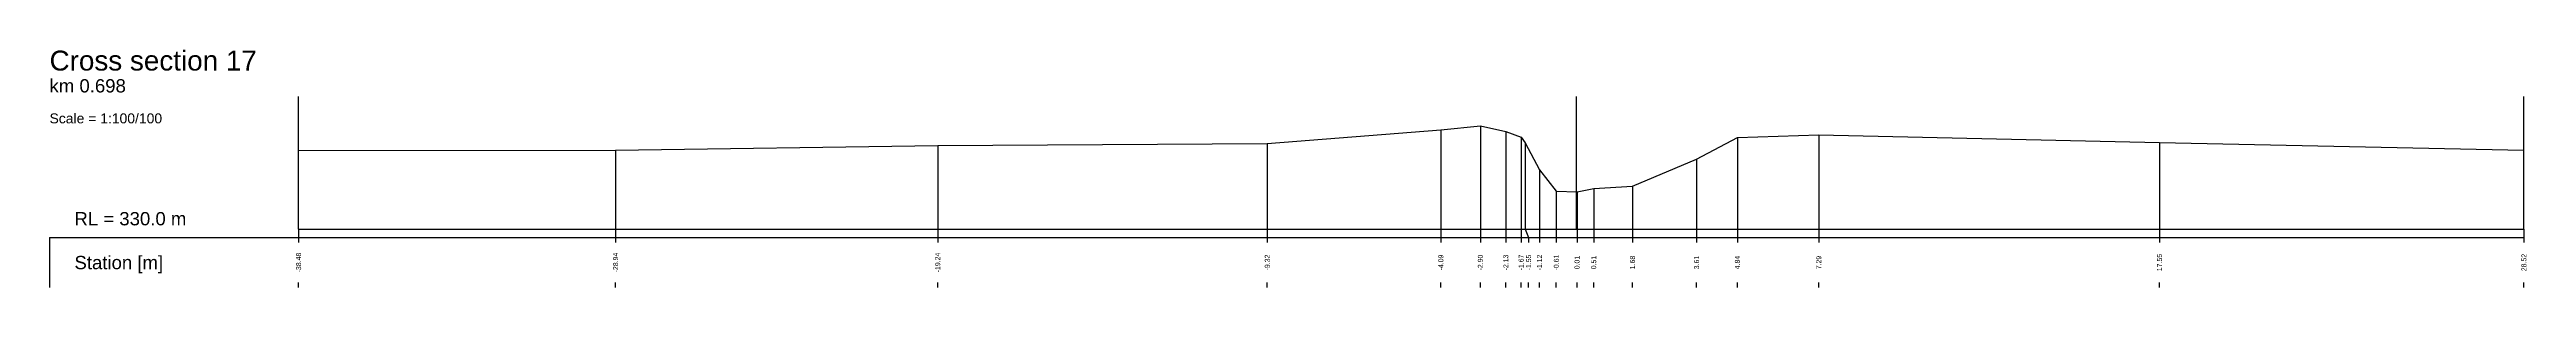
# Model space of a CAD drawing. Header units: millimetres. Extents: x -8 to 79, y -83 to 317.
# Drawn here: x -7.5 to 67.1, y 247.2 to 254.4 of the extents above; entities that cross this region are included whole.
import ezdxf
from ezdxf.enums import TextEntityAlignment as Align

# ---------------------------------------------------------------- set-up
doc = ezdxf.new("R2010")
doc.units = ezdxf.units.MM
doc.styles.get("Standard").update_dxf_attribs({"font": 'arial.ttf'})

msp = doc.modelspace()

# ---------------------------------------------------------------- linework, layer by layer
at = {"layer": 'axis', "color": 1}
msp.add_line((38.483, 249), (38.483, 253), dxfattribs=at)
at = {"layer": 'band'}
for p, q in [((0, 248.75), (0, 248.6)), ((9.545, 248.75), (9.545, 248.6)), ((19.244, 248.75), (19.244, 248.6)), ((29.168, 248.75), (29.168, 248.6)), ((34.395, 248.75), (34.395, 248.6)), ((35.584, 248.75), (35.584, 248.6)), ((36.351, 248.75), (36.351, 248.6)), ((36.813, 248.75), (36.813, 248.6)), ((37.038, 248.75), (37.038, 248.6)), ((37.364, 248.75), (37.364, 248.6)), ((37.871, 248.75), (37.871, 248.6)), ((38.495, 248.75), (38.495, 248.6)), ((38.997, 248.75), (38.997, 248.6)), ((40.165, 248.75), (40.165, 248.6)), ((42.095, 248.75), (42.095, 248.6)), ((43.324, 248.75), (43.324, 248.6)), ((45.775, 248.75), (45.775, 248.6)), ((56.036, 248.75), (56.036, 248.6)), ((67.008, 248.75), (67.008, 248.6)), ((0, 247.25), (0, 247.4)), ((9.545, 247.25), (9.545, 247.4)), ((19.244, 247.25), (19.244, 247.4)), ((29.168, 247.25), (29.168, 247.4)), ((34.395, 247.25), (34.395, 247.4)), ((35.584, 247.25), (35.584, 247.4)), ((36.351, 247.25), (36.351, 247.4)), ((36.813, 247.25), (36.813, 247.4)), ((37.038, 247.25), (37.038, 247.4)), ((37.364, 247.25), (37.364, 247.4)), ((37.871, 247.25), (37.871, 247.4)), ((38.495, 247.25), (38.495, 247.4)), ((38.997, 247.25), (38.997, 247.4)), ((40.165, 247.25), (40.165, 247.4)), ((42.095, 247.25), (42.095, 247.4)), ((43.324, 247.25), (43.324, 247.4)), ((45.775, 247.25), (45.775, 247.4)), ((56.036, 247.25), (56.036, 247.4)), ((67.008, 247.25), (67.008, 247.4))]:
    msp.add_line(p, q, dxfattribs=at)
at = {"layer": 'frame'}
for p, q in [((0, 249), (0, 253)), ((67.008, 249), (67.008, 253)), ((-7.5, 248.75), (67.008, 248.75)), ((-7.5, 248.75), (-7.5, 247.25)), ((0, 249), (67.008, 249))]:
    msp.add_line(p, q, dxfattribs=at)
at = {"layer": 'marker', "color": 253}
for p, q in [((35.584, 252.12), (35.584, 249)), ((9.545, 251.38), (9.545, 249)), ((19.244, 251.52), (19.244, 249)), ((29.168, 251.58), (29.168, 249)), ((34.395, 252), (34.395, 249)), ((36.351, 251.94), (36.351, 249)), ((36.813, 251.77), (36.813, 249)), ((36.937, 251.6), (36.937, 249)), ((43.324, 251.76), (43.324, 249)), ((45.775, 251.84), (45.775, 249)), ((56.036, 251.61), (56.036, 249)), ((37.364, 250.79), (37.364, 249)), ((42.095, 251.11), (42.095, 249)), ((37.871, 250.15), (37.871, 249)), ((38.495, 250.13), (38.495, 249)), ((38.997, 250.23), (38.997, 249)), ((40.165, 250.3), (40.165, 249)), ((0, 249), (0, 248.75)), ((9.545, 249), (9.545, 248.75)), ((19.244, 249), (19.244, 248.75)), ((29.168, 249), (29.168, 248.75)), ((34.395, 249), (34.395, 248.75)), ((35.584, 249), (35.584, 248.75)), ((36.351, 249), (36.351, 248.75)), ((36.813, 249), (36.813, 248.75)), ((36.937, 249), (37.038, 248.75)), ((37.364, 249), (37.364, 248.75)), ((37.871, 249), (37.871, 248.75)), ((38.495, 249), (38.495, 248.75)), ((38.997, 249), (38.997, 248.75)), ((40.165, 249), (40.165, 248.75)), ((42.095, 249), (42.095, 248.75)), ((43.324, 249), (43.324, 248.75)), ((45.775, 249), (45.775, 248.75)), ((56.036, 249), (56.036, 248.75)), ((67.008, 249), (67.008, 248.75))]:
    msp.add_line(p, q, dxfattribs=at)
at = {"layer": 'profile'}
msp.add_lwpolyline([(0, 251.37), (9.545, 251.38), (19.244, 251.52), (29.168, 251.58), (34.395, 252), (35.584, 252.12), (36.351, 251.94), (36.813, 251.77), (36.937, 251.6), (37.364, 250.79), (37.871, 250.15), (38.495, 250.13), (38.997, 250.23), (40.165, 250.3), (42.095, 251.11), (43.324, 251.76), (45.775, 251.84), (56.036, 251.61), (67.008, 251.38)], dxfattribs=at)

# ---------------------------------------------------------------- texts
for s, height, p in [('Cross section 17', 0.6, (-7.5, 253.6)), ('km 0.698', 0.4, (-7.5, 253)), ('Scale = 1:100/100', 0.3, (-7.5, 252.1)), ('RL = 330.0 m', 0.4, (-6.75, 249))]:
    msp.add_text(s, height=height).set_placement(p, align=Align.BOTTOM_LEFT)
msp.add_text('Station [m]', height=0.4).set_placement((-6.75, 248), align=Align.MIDDLE_LEFT)
for s, p in [('-38.48', (0, 248)), ('-28.94', (9.545, 248)), ('-19.24', (19.244, 248)), ('-9.32', (29.168, 248)), ('-4.09', (34.395, 248)), ('-2.90', (35.584, 248)), ('-2.13', (36.351, 248)), ('-1.67', (36.813, 248)), ('-1.55', (37.038, 248)), ('-1.12', (37.364, 248)), ('-0.61', (37.871, 248)), ('0.01', (38.495, 248)), ('0.51', (38.997, 248)), ('1.68', (40.165, 248)), ('3.61', (42.095, 248)), ('4.84', (43.324, 248)), ('7.29', (45.775, 248)), ('17.55', (56.036, 248)), ('28.52', (67.008, 248))]:
    msp.add_text(s, height=0.15, rotation=90).set_placement(p, align=Align.MIDDLE)

doc.saveas('drawing.dxf')
